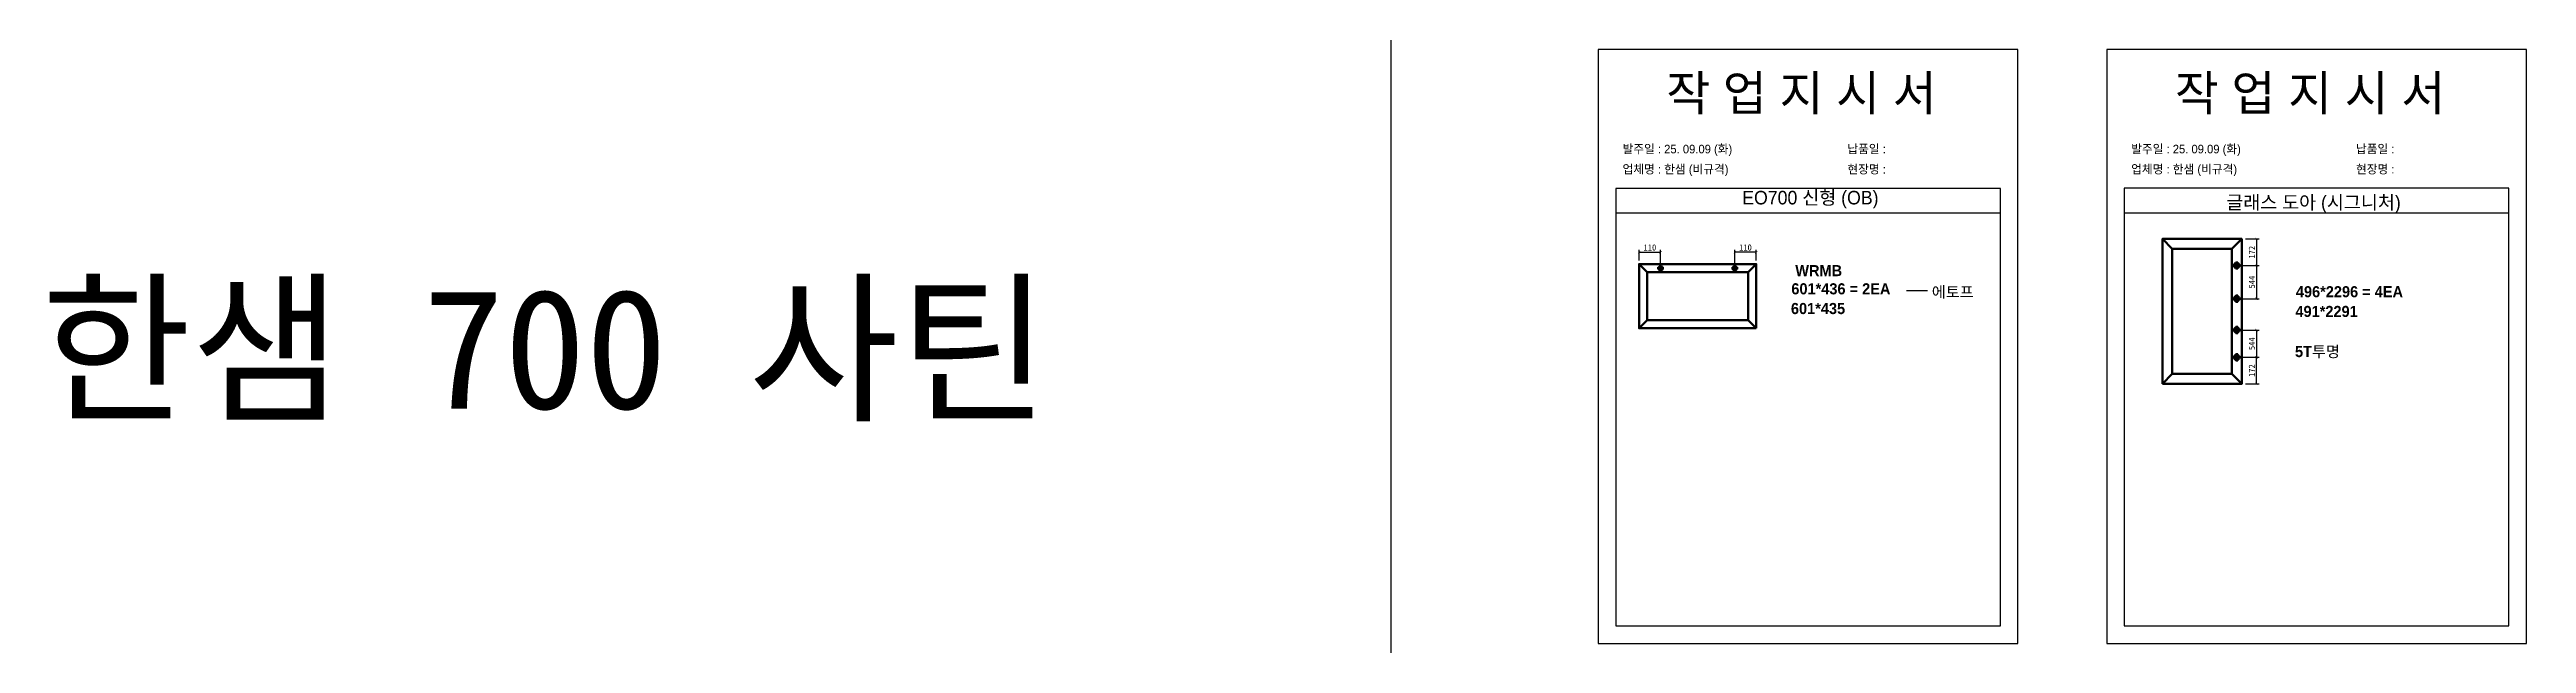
# Model space of a CAD drawing. Header units: millimetres. Extents: x -44117 to 256353, y -2095463 to 65325.
# Drawn here: x 104930 to 114845, y -294014 to -291638 of the extents above; entities that cross this region are included whole.
import ezdxf

# ---------------------------------------------------------------- set-up
doc = ezdxf.new("R2010")
doc.units = ezdxf.units.MM
doc.header["$LTSCALE"] = 10
doc.layers.add('Layer1', color=7, linetype='Continuous', lineweight=70)
doc.styles.add('MtX_Gulim', font='')
doc.styles.get('MtX_Gulim').set_extended_font_data('Gulim', bold=True)
doc.dimstyles.new('ISO-25', dxfattribs={"dimtxt": 2.5, "dimasz": 2.5, "dimexe": 1, "dimexo": 1, "dimtad": 1, "dimtxsty": 'Standard', "dimblk": 'ARCHTICK', "dimcen": 2.5, "dimadec": 0, "dimazin": 0, "dimtfac": 1, "dimtmove": 0, "dimatfit": 3, "dimfxl": 0, "dimarcsym": 0})

msp = doc.modelspace()

# ---------------------------------------------------------------- texts
at = {"linetype": 'Continuous', "style": 'MtX_Gulim'}
for s, p in [('WRMB', (111918.13173, -292544.61182)), ('601*436 = 2EA', (111902.32811, -292617.33916)), ('에토프', (112464.64072, -292630.25597)), ('496*2296 = 4EA', (113922.02679, -292629.01137)), ('5T투명', (113918.53545, -292868.32931))]:
    msp.add_text(s, height=44.508282, dxfattribs=at).set_placement(p)
at = {"color": 242, "linetype": 'Continuous', "true_color": 0xcd2027, "style": 'MtX_Gulim'}
for s, p in [('601*435', (111900.67123, -292696.22041)), ('491*2291', (113920.36992, -292707.89261))]:
    msp.add_text(s, height=44.508282, dxfattribs=at).set_placement(p)
at = {"attachment_point": 1}
for s, width, gutter_width, heights, insert, char_height in [('{\\fGulim|b0|i0|c129|p50;작 업 지 시 서}', 3307.3198183, 12.5, [-155.84554], (111401.8937, -291742.10171), 140), ('{\\fGulim|b0|i0|c129|p50;작 업 지 시 서}', 3307.3198183, 12.5, [-155.84554], (113437.93806, -291742.06691), 140), ('{\\fGulim|b0|i0|c129|p50;업체명 : 한샘 (비규격)}', 3307.3198183, 12.5, [36.11279], (111226.68435, -292099.4783), 34.3), ('{\\fGulim|b0|i0|c129|p50;발주일 : 25. 09.09 (화)}', 3307.3198183, 12.5, [34.50412], (111226.68435, -292018.82213), 34.3), ('{\\fGulim|b0|i0|c129|p50;현장명 : }', 3307.3198183, 12.5, [-38.2735], (112126.66233, -292099.4783), 34.3), ('{\\fGulim|b0|i0|c129|p50;납품일 :}', 3307.3198183, 12.5, [37.67976], (112126.66233, -292018.82213), 34.3), ('{\\fGulim|b0|i0|c129|p50;업체명 : 한샘 (비규격)}', 3307.3198183, 12.5, [36.11279], (113262.7287, -292099.44351), 34.3), ('{\\fGulim|b0|i0|c129|p50;발주일 : 25. 09.09 (화)}', 3307.3198183, 12.5, [34.50412], (113262.7287, -292018.78733), 34.3), ('{\\fGulim|b0|i0|c129|p50;현장명 : }', 3307.3198183, 12.5, [-38.2735], (114162.70669, -292099.44351), 34.3), ('{\\fGulim|b0|i0|c129|p50;납품일 :}', 3307.3198183, 12.5, [37.67976], (114162.70669, -292018.78733), 34.3), ('{\\fGulim|b0|i0|c129|p50;EO700 신형 (OB)}', 5224.9748335, 19.74777, [57.05176], (111705.63577, -292203.24326), 54.1878762), ('{\\fGulim|b0|i0|c129|p50;글래스 도아 (시그니처)}', 5224.9748335, 19.74777, [57.05176], (113643.31396, -292222.1134), 54.1878762), ('{\\f굴림|b0|i0|c129|p50;한샘} 700 {\\f굴림|b0|i0|c129|p50;사틴}', 5072.1082947, 2395.6482, [-533.35869], (104895.62473, -292595.78058), 479.1296392)]:
    msp.add_mtext_dynamic_manual_height_columns(s, width=width, gutter_width=gutter_width, heights=heights, dxfattribs=dict(at, insert=insert, char_height=char_height))

# ---------------------------------------------------------------- blocks, each defined once
blk = doc.blocks.new('_ArchTick')
at = {"color": 0, "linetype": 'ByBlock', "const_width": 0.15}
blk.add_lwpolyline([(-0.5, -0.5), (0.5, 0.5)], dxfattribs=at)
blk = doc.blocks.new('*D3281')
at = {"color": 0, "lineweight": -2}
for p, q in [((113720.3, -292395.5), (113774.6, -292395.5)), ((113764.6, -292395.5), (113764.6, -292501.8)), ((113700.1, -292501.8), (113774.6, -292501.8))]:
    blk.add_line(p, q, dxfattribs=at)
at = {"layer": 'Defpoints', "color": 0}
for p in [(113705.3, -292395.5), (113685.1, -292501.8), (113764.6, -292501.8)]:
    blk.add_point(p, dxfattribs=at)
at = {"color": 0, "lineweight": -2, "xscale": 10, "yscale": 10, "zscale": 10}
for p, rotation in [((113764.6, -292395.5), 90), ((113764.6, -292501.8), 270)]:
    blk.add_blockref('_ArchTick', p, dxfattribs=dict(at, rotation=rotation))
at = {"color": 0, "insert": (113745.8, -292448.7), "char_height": 25, "attachment_point": 5, "rotation": 90}
blk.add_mtext('172', dxfattribs=at)
blk = doc.blocks.new('*D3282')
at = {"color": 0, "lineweight": -2}
for p, q in [((113700.1, -292869.2), (113774.6, -292869.2)), ((113764.6, -292975.5), (113764.6, -292869.2)), ((113720.3, -292975.5), (113774.6, -292975.5))]:
    blk.add_line(p, q, dxfattribs=at)
at = {"layer": 'Defpoints', "color": 0}
for p in [(113685.1, -292869.2), (113764.6, -292869.2), (113705.3, -292975.5)]:
    blk.add_point(p, dxfattribs=at)
at = {"color": 0, "lineweight": -2, "xscale": 10, "yscale": 10, "zscale": 10}
for p, rotation in [((113764.6, -292869.2), 90), ((113764.6, -292975.5), 270)]:
    blk.add_blockref('_ArchTick', p, dxfattribs=dict(at, rotation=rotation))
at = {"color": 0, "insert": (113745.8, -292922.3), "char_height": 25, "attachment_point": 5, "rotation": 90}
blk.add_mtext('172', dxfattribs=at)
blk = doc.blocks.new('*D3283')
at = {"color": 0, "lineweight": -2}
for p, q in [((113700.1, -292501.8), (113774.6, -292501.8)), ((113764.6, -292501.8), (113764.6, -292634.6)), ((113700.1, -292634.6), (113774.6, -292634.6))]:
    blk.add_line(p, q, dxfattribs=at)
at = {"layer": 'Defpoints', "color": 0}
for p in [(113685.1, -292501.8), (113685.1, -292634.6), (113764.6, -292634.6)]:
    blk.add_point(p, dxfattribs=at)
at = {"color": 0, "lineweight": -2, "xscale": 10, "yscale": 10, "zscale": 10}
for p, rotation in [((113764.6, -292501.8), 90), ((113764.6, -292634.6), 270)]:
    blk.add_blockref('_ArchTick', p, dxfattribs=dict(at, rotation=rotation))
at = {"color": 0, "insert": (113745.8, -292568.2), "char_height": 25, "attachment_point": 5, "rotation": 90}
blk.add_mtext('544', dxfattribs=at)
blk = doc.blocks.new('*D3284')
at = {"color": 0, "lineweight": -2}
for p, q in [((113700.1, -292760.1), (113774.6, -292760.1)), ((113764.6, -292760.1), (113764.6, -292869.2)), ((113700.1, -292869.2), (113774.6, -292869.2))]:
    blk.add_line(p, q, dxfattribs=at)
at = {"layer": 'Defpoints', "color": 0}
for p in [(113685.1, -292760.1), (113685.1, -292869.2), (113764.6, -292869.2)]:
    blk.add_point(p, dxfattribs=at)
at = {"color": 0, "lineweight": -2, "xscale": 10, "yscale": 10, "zscale": 10}
for p, rotation in [((113764.6, -292760.1), 90), ((113764.6, -292869.2), 270)]:
    blk.add_blockref('_ArchTick', p, dxfattribs=dict(at, rotation=rotation))
at = {"color": 0, "insert": (113745.8, -292814.7), "char_height": 25, "attachment_point": 5, "rotation": 90}
blk.add_mtext('544', dxfattribs=at)
blk = doc.blocks.new('*D3285')
at = {"color": 0, "lineweight": -2}
for p, q in [((111293.1, -292481.5), (111293.1, -292438.7)), ((111293.1, -292448.7), (111379, -292448.7)), ((111379, -292497.9), (111379, -292438.7))]:
    blk.add_line(p, q, dxfattribs=at)
at = {"layer": 'Defpoints', "color": 0}
for p in [(111293.1, -292496.5), (111379, -292448.7), (111379, -292512.9)]:
    blk.add_point(p, dxfattribs=at)
at = {"color": 0, "lineweight": -2, "xscale": 10, "yscale": 10, "zscale": 10, "rotation": 180}
blk.add_blockref('_ArchTick', (111293.1, -292448.7), dxfattribs=at)
at = {"color": 0, "lineweight": -2, "xscale": 10, "yscale": 10, "zscale": 10}
blk.add_blockref('_ArchTick', (111379, -292448.7), dxfattribs=at)
at = {"color": 0, "insert": (111336.1, -292429.9), "char_height": 25, "attachment_point": 5}
blk.add_mtext('110', dxfattribs=at)
blk = doc.blocks.new('*D3286')
at = {"color": 0, "lineweight": -2}
for p, q in [((111675.8, -292497.9), (111675.8, -292438.7)), ((111761.7, -292448.7), (111675.8, -292448.7)), ((111761.7, -292481.5), (111761.7, -292438.7))]:
    blk.add_line(p, q, dxfattribs=at)
at = {"layer": 'Defpoints', "color": 0}
for p in [(111675.8, -292448.7), (111761.7, -292496.5), (111675.8, -292512.9)]:
    blk.add_point(p, dxfattribs=at)
at = {"color": 0, "lineweight": -2, "xscale": 10, "yscale": 10, "zscale": 10, "rotation": 180}
blk.add_blockref('_ArchTick', (111675.8, -292448.7), dxfattribs=at)
at = {"color": 0, "lineweight": -2, "xscale": 10, "yscale": 10, "zscale": 10}
blk.add_blockref('_ArchTick', (111761.7, -292448.7), dxfattribs=at)
at = {"color": 0, "insert": (111718.7, -292429.9), "char_height": 25, "attachment_point": 5}
blk.add_mtext('110', dxfattribs=at)

# ---------------------------------------------------------------- dimensions: what is measured, and where the dimension line sits
for base, p1, p2, angle, text, picture, middle in [((113764.55973, -292501.80519), (113705.32033, -292395.50983), (113685.05032, -292501.80519), 90, '172', '*D3281', (113745.80973, -292448.65751)), ((111379.00752, -292448.65036), (111293.13727, -292496.50665), (111379.00752, -292512.88169), 180, '110', '*D3285', (111336.07239, -292429.90036)), ((113764.55973, -292634.63074), (113685.05032, -292501.80519), (113685.05032, -292634.63074), 90, '544', '*D3283', (113745.80973, -292568.21797)), ((113764.55973, -292869.19842), (113685.05032, -292760.11101), (113685.05032, -292869.19842), 90, '544', '*D3284', (113745.80973, -292814.65471)), ((113764.55973, -292869.19842), (113705.32033, -292975.49377), (113685.05032, -292869.19842), 270, '172', '*D3282', (113745.80973, -292922.3461))]:
    dim = msp.add_linear_dim(base=base, p1=p1, p2=p2, angle=angle, text=text, dimstyle='ISO-25', override={"dimscale": 10, "dimasz": 1, "dimexo": 1.5, "dimtxsty": 'Standard'})
    dim.commit()
    dim.dimension.update_dxf_attribs({"geometry": picture, "text_midpoint": middle})
dim = msp.add_linear_dim(base=(111675.80455, -292448.65036), p1=(111761.67479, -292496.50665), p2=(111675.80455, -292512.88169), text='110', dimstyle='ISO-25', override={"dimscale": 10, "dimasz": 1, "dimexo": 1.5, "dimtxsty": 'Standard'})
dim.commit()
dim.dimension.update_dxf_attribs({"geometry": '*D3286', "text_midpoint": (111718.73967, -292429.90036)})

# ---------------------------------------------------------------- linework, layer by layer
for p, q in [((112739.0871, -292193.10892), (111199.0871, -292193.10892)), ((114775.13146, -292193.07412), (113235.13146, -292193.07412)), ((112739.0871, -292293.10892), (111199.0871, -292293.10892)), ((114775.13146, -292293.07412), (113235.13146, -292293.07412)), ((112362.70631, -292601.6813), (112447.33111, -292601.6813))]:
    msp.add_line(p, q)
at = {"color": 1}
for p in [(110300.49669, 21924.9366), (110300.49669, 14161.07811), (110300.49669, 18584.38997), (110300.49669, 10820.53148), (110300.49669, 18627.87121), (110300.49669, 10864.01272), (110300.49669, 15287.32457), (110300.49669, 7523.46608), (110300.49669, 3746.75115), (110300.49669, 21924.9366), (110300.49669, 14161.07811), (110300.49669, 18584.38997), (110300.49669, 10820.53148), (110300.49669, 18627.87121), (110300.49669, 10864.01272), (110300.49669, 15287.32457), (110300.49669, 7523.46608), (110300.49669, 3746.75115), (110300.49669, 21924.9366), (110300.49669, 14161.07811), (110300.49669, 18584.38997), (110300.49669, 10820.53148), (110300.49669, 18627.87121), (110300.49669, 10864.01272), (110300.49669, 15287.32457), (110300.49669, 7523.46608), (110300.49669, 3746.75115), (110300.49669, 21924.9366), (110300.49669, 14161.07811), (110300.49669, 18584.38997), (110300.49669, 10820.53148), (110300.49669, 18627.87121), (110300.49669, 10864.01272), (110300.49669, 15287.32457), (110300.49669, 7523.46608), (110300.49669, 3746.75115), (110300.49669, 21924.9366), (110300.49669, 14161.07811), (110300.49669, 18584.38997), (110300.49669, 10820.53148), (110300.49669, 18627.87121), (110300.49669, 10864.01272), (110300.49669, 15287.32457), (110300.49669, 7523.46608), (110300.49669, 3746.75115), (110300.49669, 21924.9366), (110300.49669, 14161.07811), (110300.49669, 18584.38997), (110300.49669, 10820.53148), (110300.49669, 18627.87121), (110300.49669, 10864.01272), (110300.49669, 15287.32457), (110300.49669, 7523.46608), (110300.49669, 3746.75115), (110300.49669, 21924.9366), (110300.49669, 14161.07811), (110300.49669, 18584.38997), (110300.49669, 10820.53148), (110300.49669, 18627.87121), (110300.49669, 10864.01272), (110300.49669, 15287.32457), (110300.49669, 7523.46608), (110300.49669, 3746.75115), (110300.49669, 21924.9366), (110300.49669, 14161.07811), (110300.49669, 18584.38997), (110300.49669, 10820.53148), (110300.49669, 18627.87121), (110300.49669, 10864.01272), (110300.49669, 15287.32457), (110300.49669, 7523.46608), (110300.49669, 3746.75115), (110300.49669, 21924.9366), (110300.49669, 14161.07811), (110300.49669, 18584.38997), (110300.49669, 10820.53148), (110300.49669, 18627.87121), (110300.49669, 10864.01272), (110300.49669, 15287.32457), (110300.49669, 7523.46608), (110300.49669, 3746.75115), (110300.49669, 21924.9366), (110300.49669, 14161.07811), (110300.49669, 18584.38997), (110300.49669, 10820.53148), (110300.49669, 18627.87121), (110300.49669, 10864.01272), (110300.49669, 15287.32457), (110300.49669, 7523.46608), (110300.49669, 3746.75115), (110300.49669, 12702.87182), (110300.49669, 4939.01333), (110300.49669, 9362.32519), (110300.49669, 1598.4667), (110300.49669, 9405.80642), (110300.49669, 1641.94794), (110300.49669, 6065.25979), (110300.49669, -1698.5987), (110300.49669, -5475.31363), (110300.49669, 12702.87182), (110300.49669, 4939.01333), (110300.49669, 9362.32519), (110300.49669, 1598.4667), (110300.49669, 9405.80642), (110300.49669, 1641.94794), (110300.49669, 6065.25979), (110300.49669, -1698.5987), (110300.49669, -5475.31363), (110300.49669, 12702.87182), (110300.49669, 4939.01333), (110300.49669, 9362.32519), (110300.49669, 1598.4667), (110300.49669, 9405.80642), (110300.49669, 1641.94794), (110300.49669, 6065.25979), (110300.49669, -1698.5987), (110300.49669, -5475.31363), (110300.49669, 12702.87182), (110300.49669, 4939.01333), (110300.49669, 9362.32519), (110300.49669, 1598.4667), (110300.49669, 9405.80642), (110300.49669, 1641.94794), (110300.49669, 6065.25979), (110300.49669, -1698.5987), (110300.49669, -5475.31363), (110300.49669, 12702.87182), (110300.49669, 4939.01333), (110300.49669, 9362.32519), (110300.49669, 1598.4667), (110300.49669, 9405.80642), (110300.49669, 1641.94794), (110300.49669, 6065.25979), (110300.49669, -1698.5987), (110300.49669, -5475.31363)]:
    msp.add_xline(p, (0, 1), dxfattribs=at)
for points in [[(111129.0871, -294013.93919), (112809.0871, -294013.93919), (112809.0871, -291637.93919), (111129.0871, -291637.93919)], [(113165.13146, -294013.90439), (114845.13146, -294013.90439), (114845.13146, -291637.90439), (113165.13146, -291637.90439)]]:
    msp.add_lwpolyline(points, close=True)
for points in [[(111199.0871, -292193.10892), (111199.0871, -293943.93919), (112739.0871, -293943.93919), (112739.0871, -292193.10892)], [(113235.13146, -292193.07412), (113235.13146, -293943.90439), (114775.13146, -293943.90439), (114775.13146, -292193.07412)]]:
    msp.add_lwpolyline(points)
at = {"layer": 'Layer1'}
for p, q in [((113427.49094, -292435.19975), (113387.80103, -292395.50983)), ((113665.63042, -292435.19975), (113705.32033, -292395.50983)), ((111325.2006, -292528.56998), (111293.13727, -292496.50665)), ((111761.67479, -292496.50665), (111729.61147, -292528.56998)), ((111729.61147, -292528.56998), (111761.67479, -292496.50665)), ((113685.05032, -292485.30763), (113685.05032, -292518.30275)), ((111365.68004, -292512.88169), (111392.335, -292512.88169)), ((111689.13203, -292512.88169), (111662.47707, -292512.88169)), ((113685.05032, -292618.13318), (113685.05032, -292651.1283)), ((111325.2006, -292720.94992), (111293.13727, -292753.01325)), ((111761.67479, -292753.01325), (111729.61147, -292720.94992)), ((113685.05032, -292743.61345), (113685.05032, -292776.60857)), ((113685.05032, -292885.69598), (113685.05032, -292852.70086)), ((113387.80103, -292975.49377), (113427.49094, -292935.80386)), ((113705.32033, -292975.49377), (113665.63042, -292935.80386)), ((113665.63042, -292935.80386), (113705.32033, -292975.49377))]:
    msp.add_line(p, q, dxfattribs=at)
for points in [[(113387.80103, -292975.49377), (113705.32033, -292975.49377), (113705.32033, -292395.50983), (113387.80103, -292395.50983)], [(111761.67479, -292753.01325), (111761.67479, -292496.50665), (111293.13727, -292496.50665), (111293.13727, -292753.01325)], [(111379.00752, -292499.55421), (111379.00752, -292526.20917)], [(111675.80455, -292499.55421), (111675.80455, -292526.20917)], [(113427.49094, -292935.80386), (113665.63042, -292935.80386), (113665.63042, -292435.19975), (113427.49094, -292435.19975)], [(113701.54788, -292501.80519), (113668.55276, -292501.80519)], [(111729.61147, -292720.94992), (111729.61147, -292528.56998), (111325.2006, -292528.56998), (111325.2006, -292720.94992)], [(113701.54788, -292634.63074), (113668.55276, -292634.63074)], [(113701.54788, -292760.11101), (113668.55276, -292760.11101)], [(113701.54788, -292869.19842), (113668.55276, -292869.19842)]]:
    msp.add_lwpolyline(points, close=True, dxfattribs=at)
for centre, radius in [((111379.00752, -292512.88169), 8.88499), ((111675.80455, -292512.88169), 8.88499), ((113685.05032, -292501.80519), 10.99837), ((113685.05032, -292634.63074), 10.99837), ((113685.05032, -292760.11101), 10.99837), ((113685.05032, -292869.19842), 10.99837)]:
    msp.add_circle(centre, radius, dxfattribs=at)

msp.set_redraw_order([(e.dxf.handle, doc.entitydb.next_handle()) for e in msp.query("TEXT MTEXT ATTDEF DIMENSION ARC_DIMENSION")])  # texts and dimensions are drawn at this point

doc.saveas('drawing.dxf')
